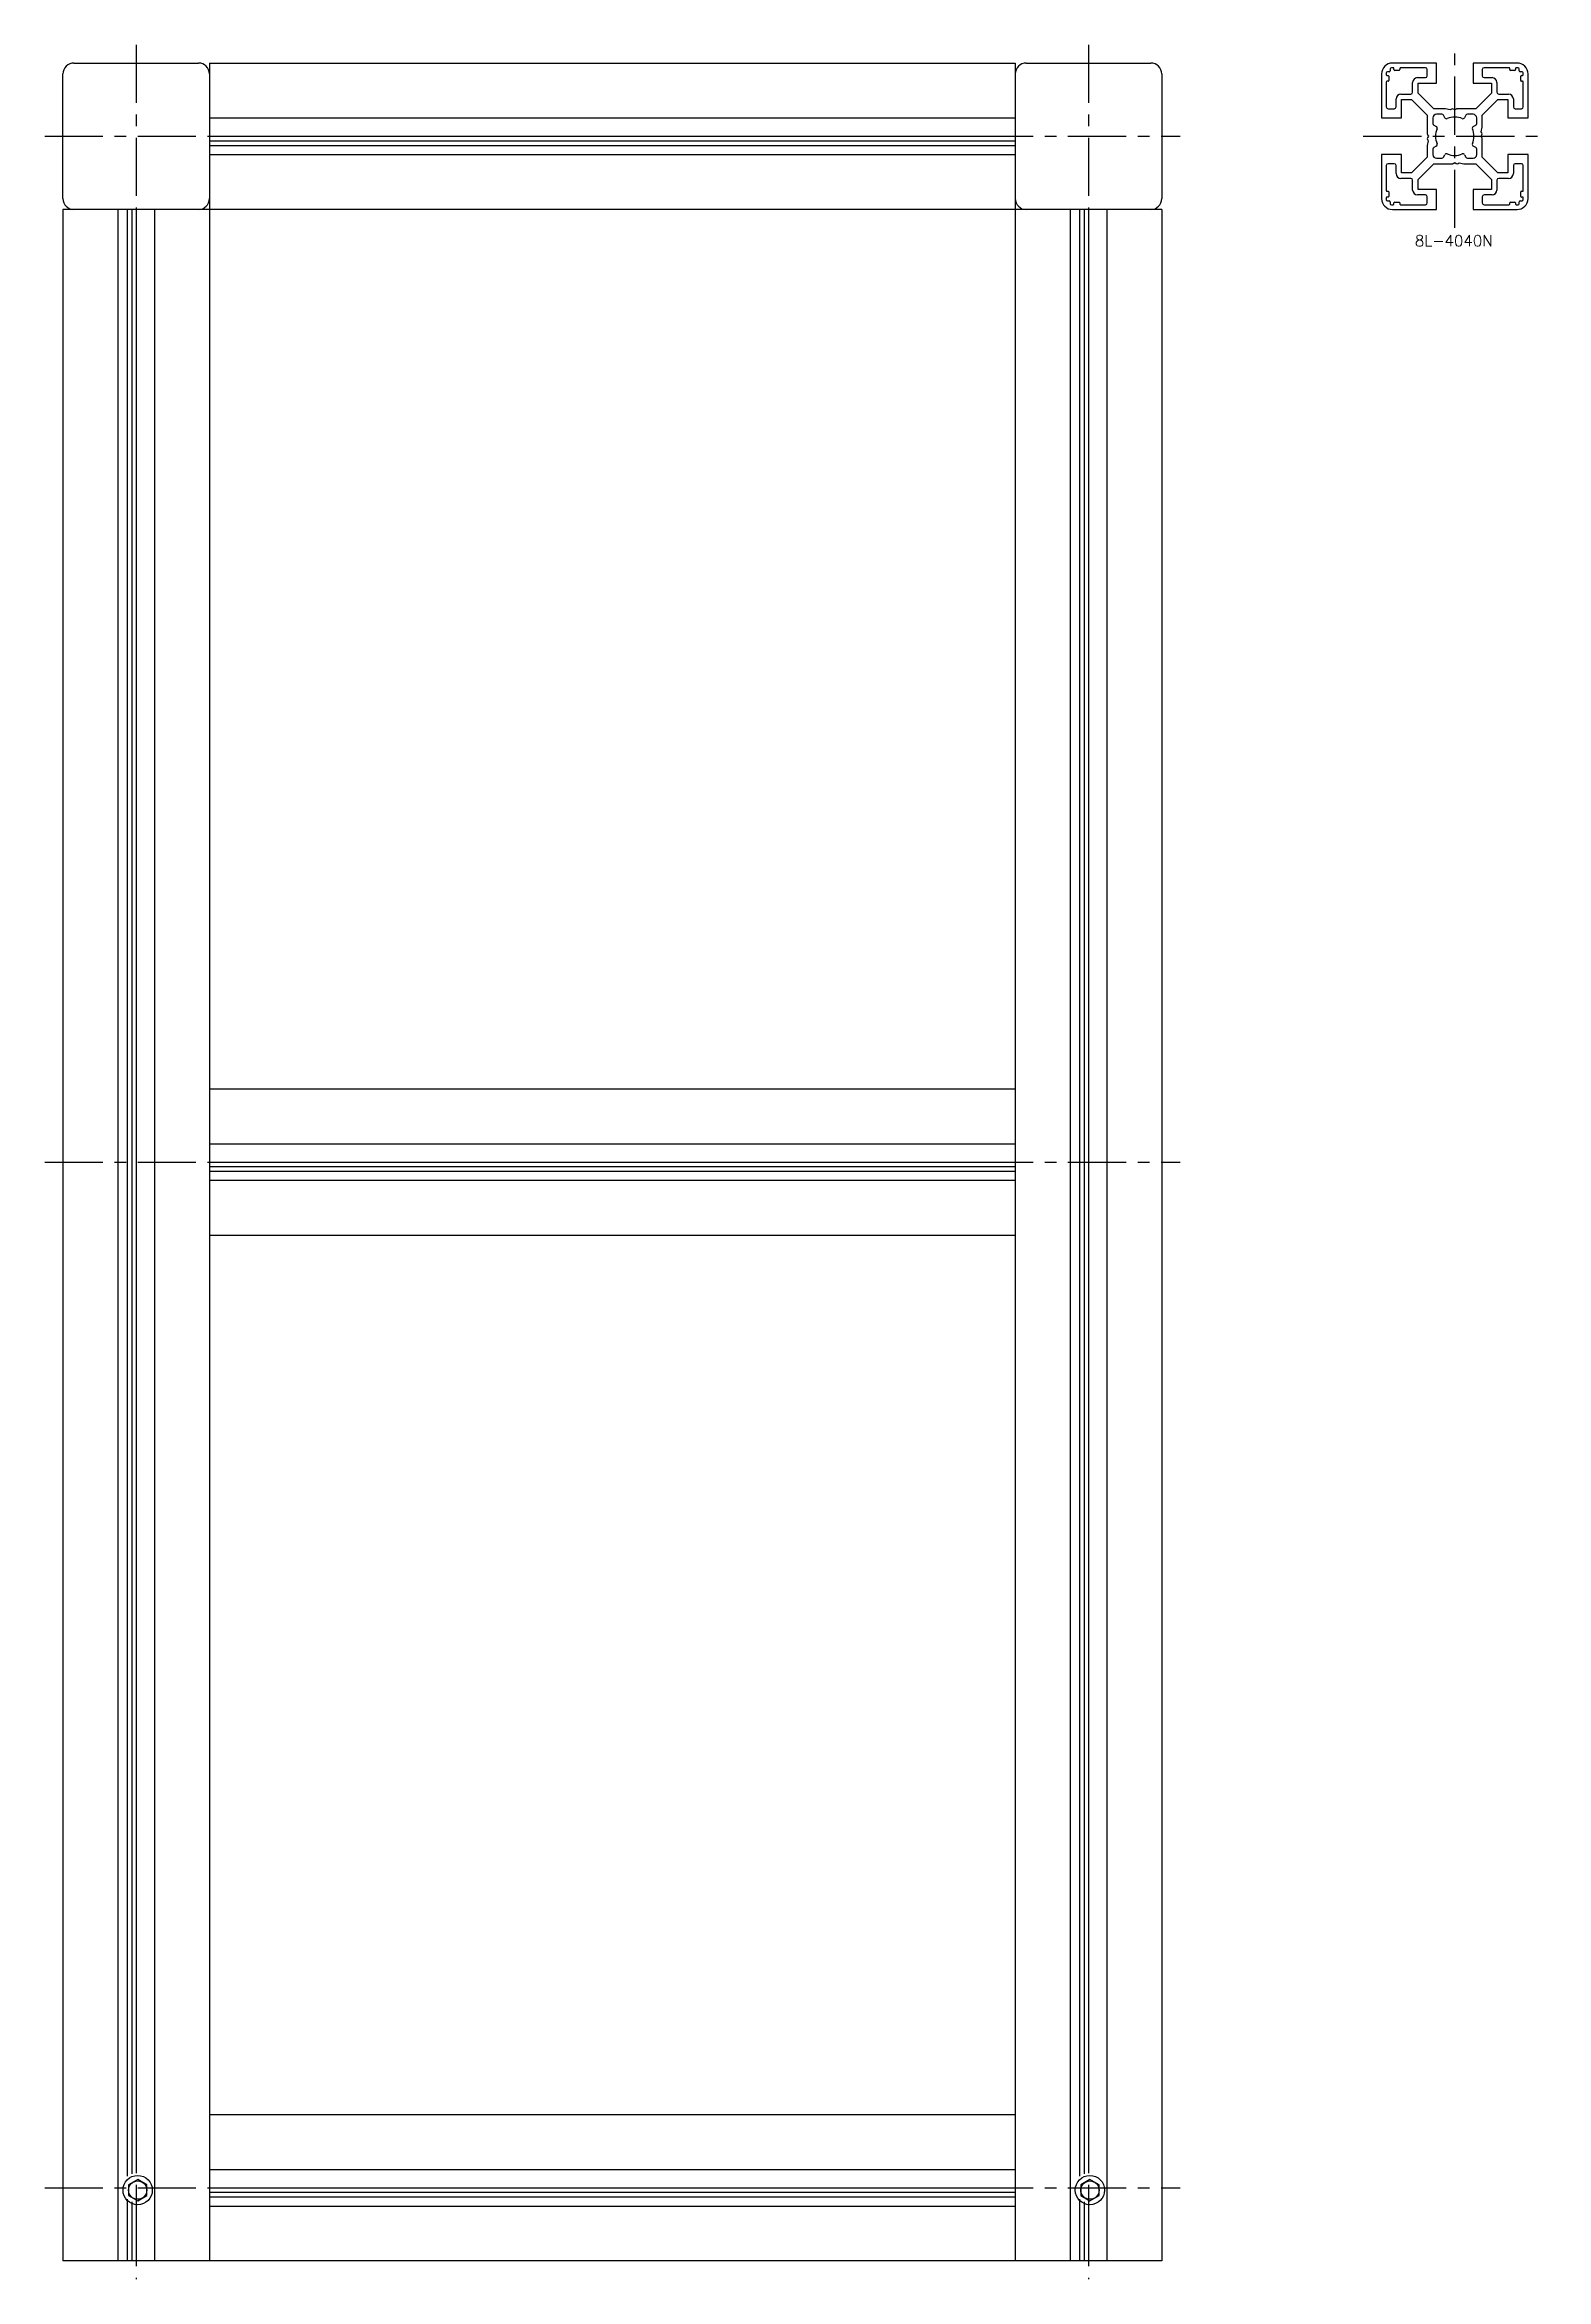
# Model space of a CAD drawing. Extents: x -5 to 771, y -8 to 975.
# Drawn here: x 361 to 771, y 5 to 615 of the extents above; entities that cross this region are included whole.
import ezdxf

# ---------------------------------------------------------------- set-up
doc = ezdxf.new("R2010")
doc.units = 0
doc.header["$LTSCALE"] = 0.5
doc.linetypes.add('CENTER', pattern=[50.8, 31.75, -6.35, 6.35, -6.35])
for name, color, linetype in [('MSM_CENTER', 1, 'CENTER'), ('MSM_CONTINUOUS', 7, 'CONTINUOUS'), ('MSM_PART_NUMBER', 7, 'CONTINUOUS')]:
    doc.layers.add(name, color=color, linetype=linetype)
doc.styles.get("Standard").update_dxf_attribs({"font": 'txt.shx', "height": 3, "bigfont": 'bigfont.shx'})

# ---------------------------------------------------------------- blocks, each defined once
blk = doc.blocks.new('*U10')
at = {"layer": 'MSM_PART_NUMBER'}
blk.add_text('8L-4040N', height=3, dxfattribs=at).set_placement((735.12, 559.97))

msp = doc.modelspace()

# ---------------------------------------------------------------- linework, layer by layer
at = {"layer": 'MSM_CENTER'}
for p, q in [((386, 615), (386, 5)), ((646, 615), (646, 5)), ((746, 565), (746, 615)), ((361, 590), (671, 590)), ((721, 590), (771, 590)), ((361, 310), (671, 310)), ((361, 30), (671, 30))]:
    msp.add_line(p, q, dxfattribs=at)
at = {"layer": 'MSM_CONTINUOUS'}
for p, q in [((369, 610), (403, 610)), ((406, 610), (406, 10)), ((406, 610), (626, 610)), ((626, 610), (626, 10)), ((629, 610), (663, 610)), ((741, 610), (729, 610)), ((741, 604.5), (741, 610)), ((763, 610), (751, 610)), ((751, 610), (751, 604.5)), ((366, 573), (366, 607)), ((666, 607), (666, 573)), ((726, 607), (726, 595)), ((727.3, 607.3), (727.3, 606.8)), ((727.3, 604.8), (727.3, 598)), ((727.5, 606.6), (727.8, 606.6)), ((727.8, 605), (727.5, 605)), ((728.1, 607.6), (727.6, 607.6)), ((728, 606.4), (728, 605.2)), ((728.4, 608.4), (728.4, 607.9)), ((729.2, 608.7), (728.7, 608.7)), ((729.4, 608.2), (729.4, 608.5)), ((730.8, 608), (729.6, 608)), ((731, 608.5), (731, 608.2)), ((738, 608.7), (731.2, 608.7)), ((734.5, 602), (734.5, 604.7)), ((735.8, 606), (738, 606)), ((736, 601.77), (736, 604.5)), ((736, 604.5), (741, 604.5)), ((738.5, 606.5), (738.5, 608.2)), ((751, 604.5), (756, 604.5)), ((753.5, 608.2), (753.5, 606.5)), ((760.8, 608.7), (754, 608.7)), ((754, 606), (756.2, 606)), ((756, 604.5), (756, 601.77)), ((757.5, 604.7), (757.5, 602)), ((761, 608.2), (761, 608.5)), ((762.4, 608), (761.2, 608)), ((762.6, 608.5), (762.6, 608.2)), ((763.3, 608.7), (762.8, 608.7)), ((763.6, 607.9), (763.6, 608.4)), ((764.4, 607.6), (763.9, 607.6)), ((764, 605.2), (764, 606.4)), ((764.2, 606.6), (764.5, 606.6)), ((764.5, 605), (764.2, 605)), ((764.7, 606.8), (764.7, 607.3)), ((764.7, 598), (764.7, 604.8)), ((766, 595), (766, 607)), ((730, 598), (730, 600.2)), ((731.3, 601.5), (734, 601.5)), ((731.5, 595), (731.5, 600)), ((731.5, 600), (734.23, 600)), ((734.23, 600), (738.5, 595.73)), ((740.27, 597.5), (736, 601.77)), ((756, 601.77), (751.73, 597.5)), ((753.5, 595.73), (757.77, 600)), ((757.77, 600), (760.5, 600)), ((758, 601.5), (760.7, 601.5)), ((760.5, 600), (760.5, 595)), ((762, 600.2), (762, 598)), ((406, 595), (626, 595)), ((726, 595), (731.5, 595)), ((727.8, 597.5), (729.5, 597.5)), ((738.5, 595.73), (738.5, 590.65)), ((740, 595), (740, 593.49)), ((743.5, 597.5), (740.27, 597.5)), ((740.27, 593.05), (740.94, 592.69)), ((742.51, 596), (741, 596)), ((743.31, 595.06), (742.95, 595.73)), ((744.78, 597.25), (743.5, 597.5)), ((745.1, 597.43), (744.78, 597.25)), ((746, 597.2), (745.6, 597.43)), ((746.4, 597.43), (746, 597.2)), ((751.73, 597.5), (746.65, 597.5)), ((749.05, 595.73), (748.69, 595.06)), ((751, 596), (749.49, 596)), ((751.06, 592.69), (751.73, 593.05)), ((752, 593.49), (752, 595)), ((753.25, 591.22), (753.5, 592.5)), ((753.5, 592.5), (753.5, 595.73)), ((760.5, 595), (766, 595)), ((762.5, 597.5), (764.2, 597.5)), ((406, 590), (626, 590)), ((406, 588.78), (626, 588.78)), ((406, 587.5), (626, 587.5)), ((738.75, 588.78), (738.5, 587.5)), ((738.5, 587.5), (738.5, 584.27)), ((738.57, 590.4), (738.8, 590)), ((738.8, 590), (738.57, 589.6)), ((738.57, 589.1), (738.75, 588.78)), ((740, 586.51), (740, 585)), ((740.94, 587.31), (740.27, 586.95)), ((751.73, 586.95), (751.06, 587.31)), ((752, 585), (752, 586.51)), ((753.2, 590), (753.43, 590.4)), ((753.43, 589.6), (753.2, 590)), ((753.43, 590.9), (753.25, 591.22)), ((753.5, 584.27), (753.5, 589.35)), ((406, 585), (626, 585)), ((731.5, 585), (726, 585)), ((726, 585), (726, 573)), ((727.3, 582), (727.3, 575.2)), ((729.5, 582.5), (727.8, 582.5)), ((730, 579.8), (730, 582)), ((731.5, 580), (731.5, 585)), ((734.23, 580), (731.5, 580)), ((738.5, 584.27), (734.23, 580)), ((736, 578.23), (740.27, 582.5)), ((740.27, 582.5), (745.35, 582.5)), ((741, 584), (742.51, 584)), ((742.95, 584.27), (743.31, 584.94)), ((745.6, 582.57), (746, 582.8)), ((746, 582.8), (746.4, 582.57)), ((746.9, 582.57), (747.22, 582.75)), ((747.22, 582.75), (748.5, 582.5)), ((748.5, 582.5), (751.73, 582.5)), ((748.69, 584.94), (749.05, 584.27)), ((749.49, 584), (751, 584)), ((751.73, 582.5), (756, 578.23)), ((757.77, 580), (753.5, 584.27)), ((760.5, 580), (757.77, 580)), ((766, 585), (760.5, 585)), ((760.5, 585), (760.5, 580)), ((762, 582), (762, 579.8)), ((764.2, 582.5), (762.5, 582.5)), ((764.7, 575.2), (764.7, 582)), ((766, 573), (766, 585)), ((727.5, 575), (727.8, 575)), ((727.8, 573.4), (727.5, 573.4)), ((728, 574.8), (728, 573.6)), ((734, 578.5), (731.3, 578.5)), ((734.5, 575.3), (734.5, 578)), ((738, 574), (735.8, 574)), ((736, 575.5), (736, 578.23)), ((741, 575.5), (736, 575.5)), ((738.5, 571.8), (738.5, 573.5)), ((741, 570), (741, 575.5)), ((756, 575.5), (751, 575.5)), ((751, 575.5), (751, 570)), ((753.5, 573.5), (753.5, 571.8)), ((756.2, 574), (754, 574)), ((756, 578.23), (756, 575.5)), ((757.5, 578), (757.5, 575.3)), ((760.7, 578.5), (758, 578.5)), ((764, 573.6), (764, 574.8)), ((764.2, 575), (764.5, 575)), ((764.5, 573.4), (764.2, 573.4)), ((666, 570), (366, 570)), ((366, 570), (366, 10)), ((381, 570), (381, 10)), ((383.5, 570), (383.5, 33.12)), ((384.78, 570), (384.78, 33.81)), ((386, 570), (386, 34)), ((391, 570), (391, 10)), ((641, 570), (641, 10)), ((643.5, 570), (643.5, 33.12)), ((644.78, 570), (644.78, 33.81)), ((646, 570), (646, 34)), ((651, 570), (651, 10)), ((666, 570), (666, 10)), ((727.3, 573.2), (727.3, 572.7)), ((727.6, 572.4), (728.1, 572.4)), ((728.4, 572.1), (728.4, 571.6)), ((728.7, 571.3), (729.2, 571.3)), ((729, 570), (741, 570)), ((729.4, 571.5), (729.4, 571.8)), ((729.6, 572), (730.8, 572)), ((731, 571.8), (731, 571.5)), ((731.2, 571.3), (738, 571.3)), ((751, 570), (763, 570)), ((754, 571.3), (760.8, 571.3)), ((761, 571.5), (761, 571.8)), ((761.2, 572), (762.4, 572)), ((762.6, 571.8), (762.6, 571.5)), ((762.8, 571.3), (763.3, 571.3)), ((763.6, 571.6), (763.6, 572.1)), ((763.9, 572.4), (764.4, 572.4)), ((764.7, 572.7), (764.7, 573.2)), ((406, 330), (626, 330)), ((406, 315), (626, 315)), ((406, 310), (626, 310)), ((406, 308.78), (626, 308.78)), ((406, 307.5), (626, 307.5)), ((406, 305), (626, 305)), ((406, 290), (626, 290)), ((406, 50), (626, 50)), ((386.39, 32.23), (383.89, 30.79)), ((383.89, 30.79), (383.89, 27.9)), ((388.89, 30.79), (386.39, 32.23)), ((388.89, 27.9), (388.89, 30.79)), ((406, 35), (626, 35)), ((646.39, 32.23), (643.89, 30.79)), ((643.89, 30.79), (643.89, 27.9)), ((648.89, 30.79), (646.39, 32.23)), ((648.89, 27.9), (648.89, 30.79)), ((383.5, 26.88), (383.5, 10)), ((383.89, 27.9), (386.39, 26.46)), ((384.78, 26.19), (384.78, 10)), ((386, 26), (386, 10)), ((386.39, 26.46), (388.89, 27.9)), ((406, 30), (626, 30)), ((406, 28.78), (626, 28.78)), ((406, 27.5), (626, 27.5)), ((406, 25), (626, 25)), ((643.5, 26.88), (643.5, 10)), ((643.89, 27.9), (646.39, 26.46)), ((644.78, 26.19), (644.78, 10)), ((646, 26), (646, 10)), ((646.39, 26.46), (648.89, 27.9)), ((666, 10), (366, 10))]:
    msp.add_line(p, q, dxfattribs=at)
for centre, radius in [((386.39, 29.35), 4), ((386.39, 29.35), 2.5), ((646.39, 29.35), 4), ((646.39, 29.35), 2.5)]:
    msp.add_circle(centre, radius, dxfattribs=at)
for centre, radius, start, end in [((369, 607), 3, 90, 180), ((403, 607), 3, 0, 90), ((629, 607), 3, 90, 180), ((663, 607), 3, 0, 90), ((729, 607), 3, 90, 180), ((763, 607), 3, 0, 90), ((727.6, 607.3), 0.3, 90, 180), ((727.5, 606.8), 0.2, 180, 270), ((727.5, 604.8), 0.2, 90, 180), ((727.8, 606.4), 0.2, 0, 90), ((727.8, 605.2), 0.2, 270, 0), ((728.1, 607.9), 0.3, 270, 0), ((728.7, 608.4), 0.3, 90, 180), ((729.2, 608.5), 0.2, 0, 90), ((729.6, 608.2), 0.2, 180, 270), ((730.8, 608.2), 0.2, 270, 0), ((731.2, 608.5), 0.2, 90, 180), ((735.8, 604.7), 1.3, 90, 180), ((738, 608.2), 0.5, 0, 90), ((738, 606.5), 0.5, 270, 0), ((754, 608.2), 0.5, 90, 180), ((754, 606.5), 0.5, 180, 270), ((756.2, 604.7), 1.3, 0, 90), ((760.8, 608.5), 0.2, 0, 90), ((761.2, 608.2), 0.2, 180, 270), ((762.4, 608.2), 0.2, 270, 0), ((762.8, 608.5), 0.2, 90, 180), ((763.3, 608.4), 0.3, 0, 90), ((763.9, 607.9), 0.3, 180, 270), ((764.2, 606.4), 0.2, 90, 180), ((764.2, 605.2), 0.2, 180, 270), ((764.4, 607.3), 0.3, 0, 90), ((764.5, 606.8), 0.2, 270, 0), ((764.5, 604.8), 0.2, 0, 90), ((727.8, 598), 0.5, 180, 270), ((729.5, 598), 0.5, 270, 0), ((731.3, 600.2), 1.3, 90, 180), ((734, 602), 0.5, 270, 0), ((758, 602), 0.5, 180, 270), ((760.7, 600.2), 1.3, 0, 90), ((762.5, 598), 0.5, 180, 270), ((764.2, 598), 0.5, 270, 0), ((741, 595), 1, 90, 180), ((740.5, 593.49), 0.5, 180, 242), ((746, 590), 5.25, 156.98854, 203.01146), ((740.71, 592.25), 0.5, 336.98854, 62), ((742.51, 595.5), 0.5, 28, 90), ((743.75, 595.29), 0.5, 208, 293.01146), ((746, 590), 5.25, 66.98854, 113.01146), ((745.35, 597), 0.5, 60, 120), ((746.65, 597), 0.5, 90, 120), ((748.25, 595.29), 0.5, 246.98854, 332), ((749.49, 595.5), 0.5, 90, 152), ((751.29, 592.25), 0.5, 118, 203.01146), ((746, 590), 5.25, 336.98854, 23.01146), ((751, 595), 1, 0, 90), ((751.5, 593.49), 0.5, 298, 0), ((739, 590.65), 0.5, 180, 210), ((739, 589.35), 0.5, 150, 210), ((740.5, 586.51), 0.5, 118, 180), ((740.71, 587.75), 0.5, 298, 23.01146), ((751.29, 587.75), 0.5, 156.98854, 242), ((751.5, 586.51), 0.5, 0, 62), ((753, 590.65), 0.5, 330, 30), ((753, 589.35), 0.5, 0, 30), ((727.8, 582), 0.5, 90, 180), ((729.5, 582), 0.5, 0, 90), ((731.3, 579.8), 1.3, 180, 270), ((741, 585), 1, 180, 270), ((742.51, 584.5), 0.5, 270, 332), ((743.75, 584.71), 0.5, 66.98854, 152), ((746, 590), 5.25, 246.98854, 293.01146), ((745.35, 583), 0.5, 270, 300), ((746.65, 583), 0.5, 240, 300), ((748.25, 584.71), 0.5, 28, 113.01146), ((749.49, 584.5), 0.5, 208, 270), ((751, 585), 1, 270, 0), ((760.7, 579.8), 1.3, 270, 0), ((762.5, 582), 0.5, 90, 180), ((764.2, 582), 0.5, 0, 90), ((727.5, 575.2), 0.2, 180, 270), ((727.5, 573.2), 0.2, 90, 180), ((727.8, 574.8), 0.2, 0, 90), ((727.8, 573.6), 0.2, 270, 0), ((734, 578), 0.5, 0, 90), ((735.8, 575.3), 1.3, 180, 270), ((738, 573.5), 0.5, 0, 90), ((754, 573.5), 0.5, 90, 180), ((756.2, 575.3), 1.3, 270, 0), ((758, 578), 0.5, 90, 180), ((764.2, 574.8), 0.2, 90, 180), ((764.2, 573.6), 0.2, 180, 270), ((764.5, 575.2), 0.2, 270, 0), ((764.5, 573.2), 0.2, 0, 90), ((369, 573), 3, 180, 270), ((403, 573), 3, 270, 0), ((629, 573), 3, 180, 270), ((663, 573), 3, 270, 0), ((729, 573), 3, 180, 270), ((727.6, 572.7), 0.3, 180, 270), ((728.1, 572.1), 0.3, 0, 90), ((728.7, 571.6), 0.3, 180, 270), ((729.2, 571.5), 0.2, 270, 0), ((729.6, 571.8), 0.2, 90, 180), ((730.8, 571.8), 0.2, 0, 90), ((731.2, 571.5), 0.2, 180, 270), ((738, 571.8), 0.5, 270, 0), ((754, 571.8), 0.5, 180, 270), ((760.8, 571.5), 0.2, 270, 0), ((761.2, 571.8), 0.2, 90, 180), ((762.4, 571.8), 0.2, 0, 90), ((762.8, 571.5), 0.2, 180, 270), ((763, 573), 3, 270, 0), ((763.3, 571.6), 0.3, 270, 0), ((763.9, 572.1), 0.3, 90, 180), ((764.4, 572.7), 0.3, 270, 0)]:
    msp.add_arc(centre, radius, start, end, dxfattribs=at)

# ---------------------------------------------------------------- block references
msp.add_blockref('*U10', (0, 0), dxfattribs=at)

doc.saveas('drawing.dxf')
